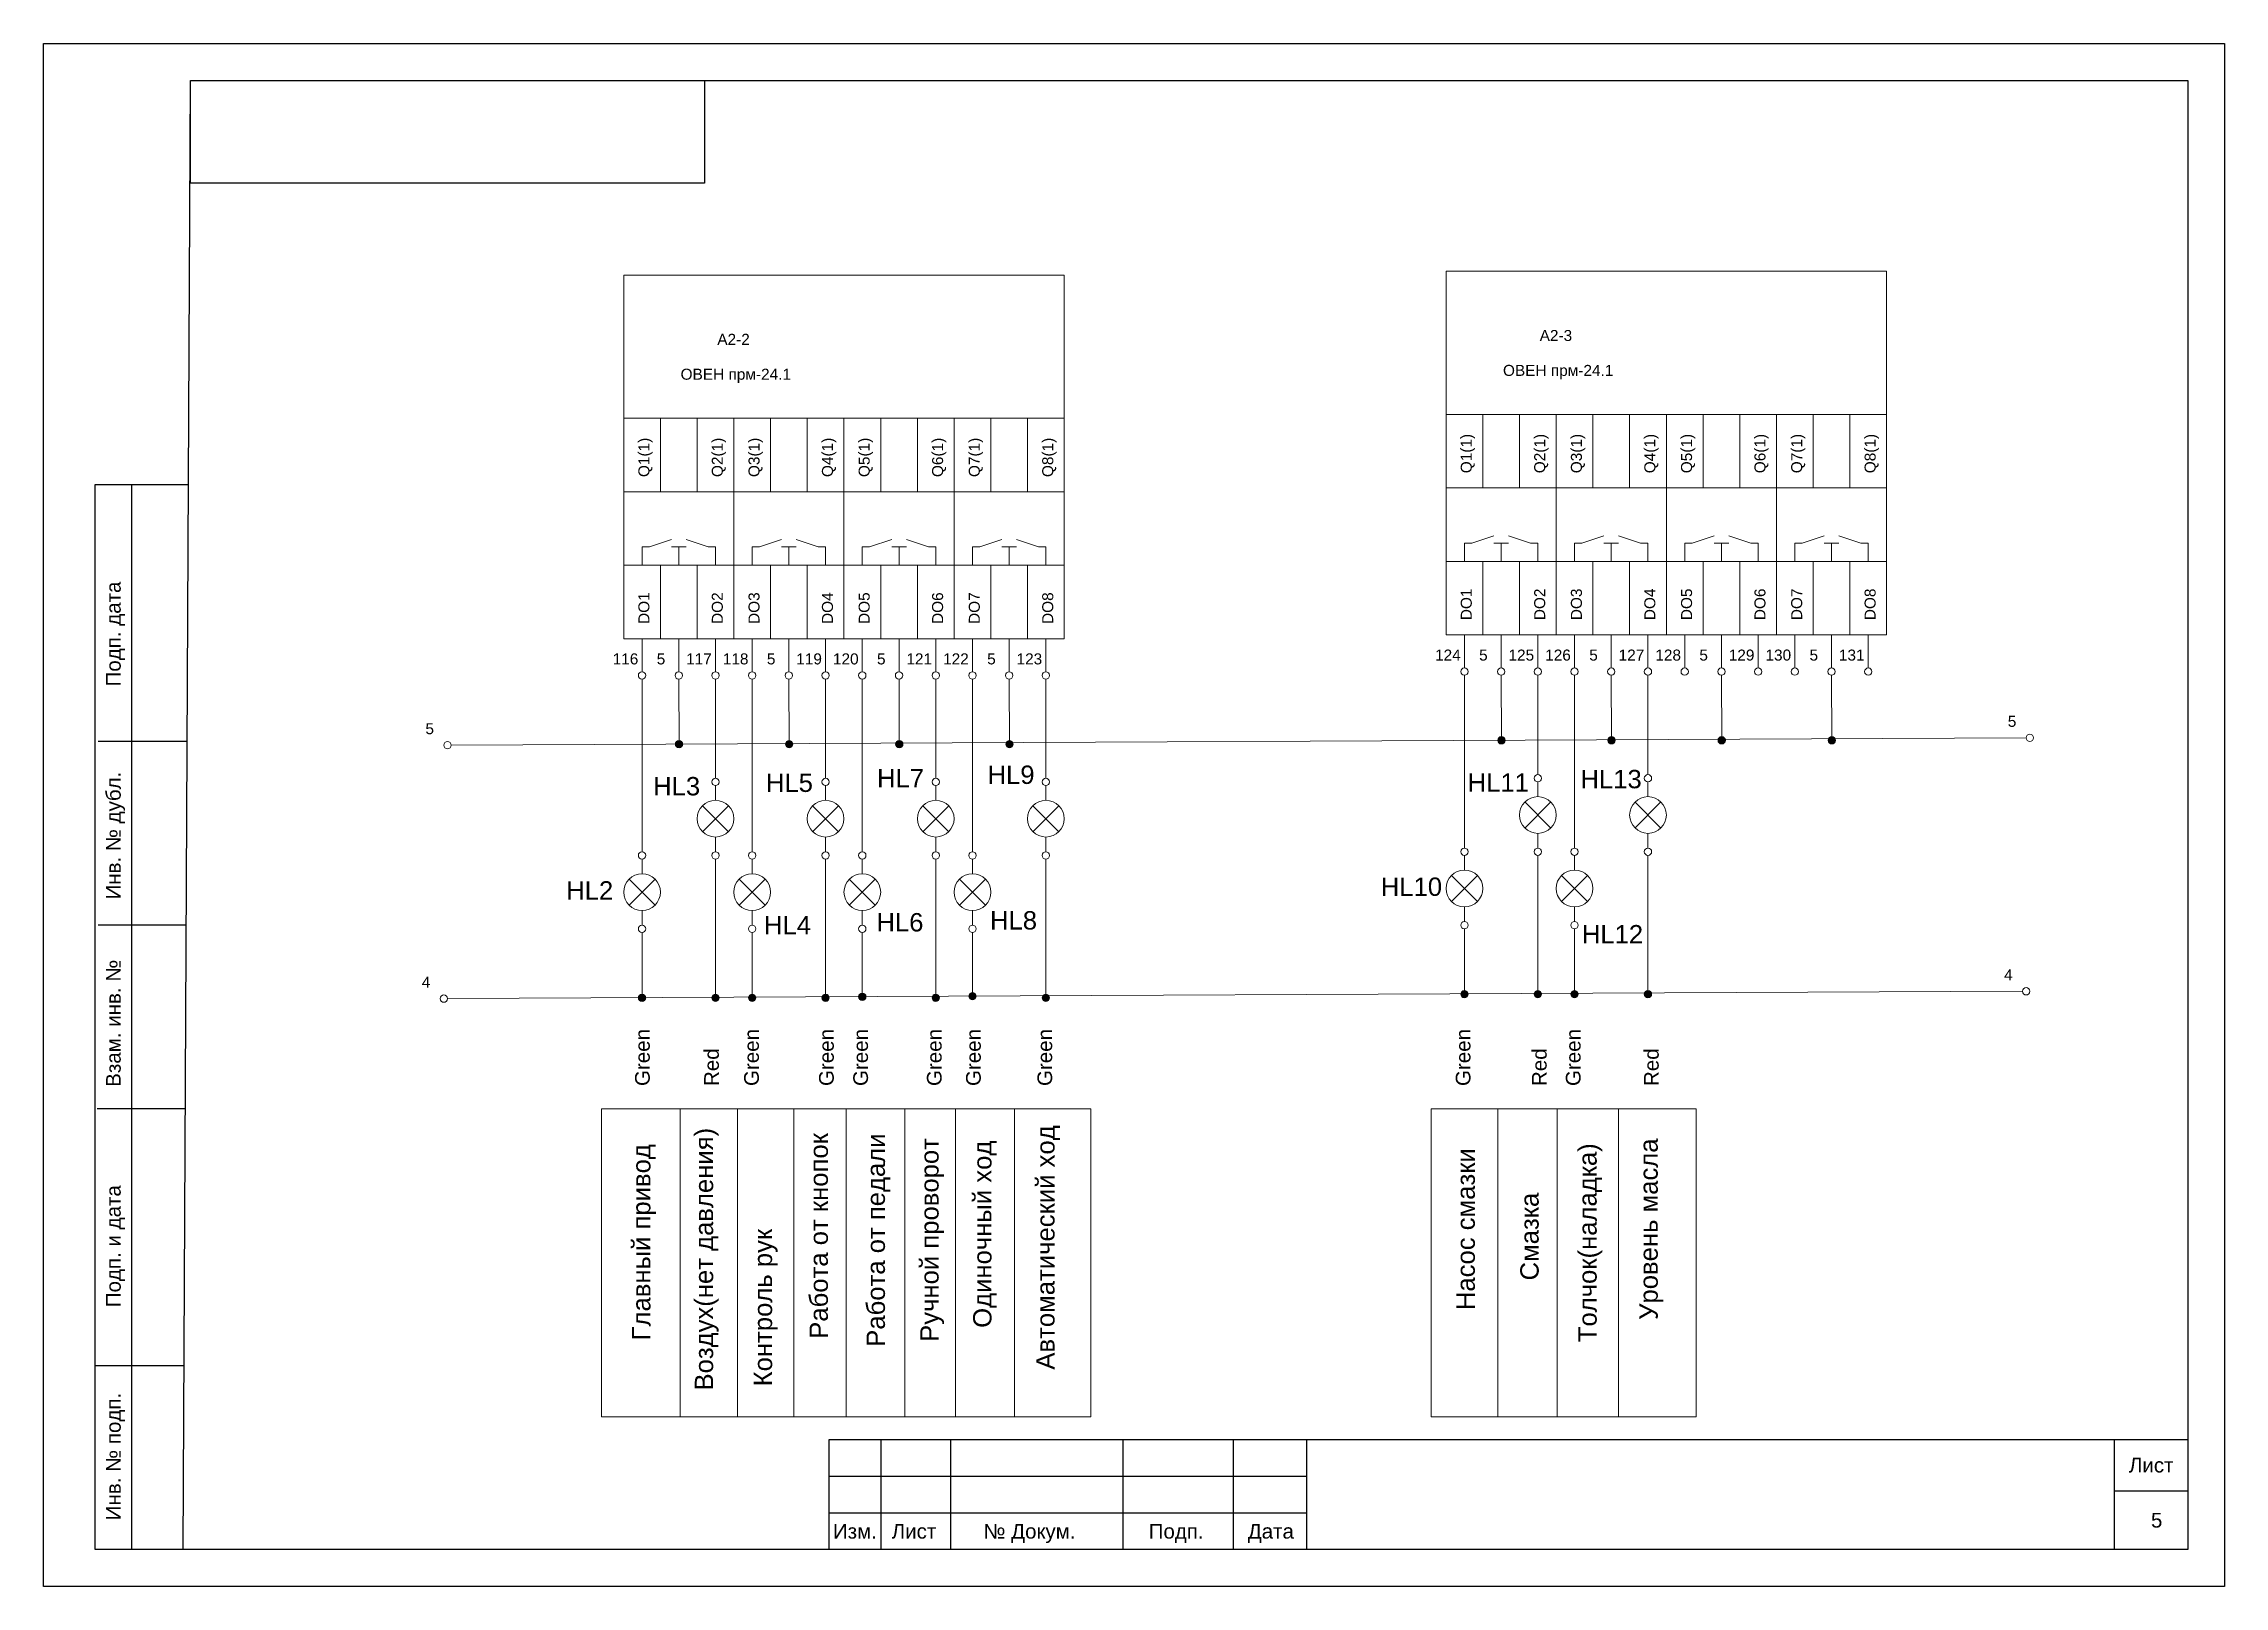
# Model space of a CAD drawing. Header units: millimetres. Extents: x 1226 to 4134, y 3039 to 4040.
# Drawn here: x 2229.5 to 2526.5, y 3615 to 3825 of the extents above; entities that cross this region are included whole.
import ezdxf

# ---------------------------------------------------------------- set-up
doc = ezdxf.new("R2010")
doc.units = ezdxf.units.MM
doc.layers.add('Аппаратура', color=7, linetype='Continuous', lineweight=20)
doc.layers.add('Рамки', color=7, linetype='Continuous', lineweight=25)
doc.styles.get("Standard").update_dxf_attribs({"font": 'arial.ttf'})

msp = doc.modelspace()

# ---------------------------------------------------------------- texts
for s, p in [('HL3', (2312.51, 3722.67)), ('HL5', (2327.87, 3723.14)), ('HL7', (2343, 3723.76)), ('HL9', (2358.05, 3724.23)), ('HL11', (2423.44, 3723.17)), ('HL13', (2438.8, 3723.64)), ('HL2', (2300.67, 3708.49)), ('HL10', (2411.61, 3708.99)), ('HL6', (2342.92, 3704.15)), ('HL8', (2358.39, 3704.41)), ('HL4', (2327.61, 3703.77)), ('HL12', (2438.99, 3702.52))]:
    msp.add_text(s, height=2.5).set_placement(p)
for s, height, p in [('Green', 2, (2312.05, 3683.11)), ('Green', 2, (2326.91, 3683.11)), ('Green', 2, (2337.11, 3683.11)), ('Green', 2, (2341.77, 3683.11)), ('Green', 2, (2351.8, 3683.11)), ('Green', 2, (2357.13, 3683.11)), ('Green', 2, (2366.85, 3683.11)), ('Green', 2, (2423.82, 3683.11)), ('Green', 2, (2438.82, 3683.11)), ('Red', 2, (2321.46, 3683.11)), ('Red', 2, (2434.2, 3683.11)), ('Red', 2, (2449.46, 3683.11)), ('Воздух(нет давления)', 2.5, (2320.68, 3641.66)), ('Автоматический ход', 2.5, (2367.18, 3644.5)), ('Главный привод', 2.5, (2312.14, 3648.49)), ('Работа от кнопок', 2.5, (2336.31, 3648.7)), ('Работа от педали', 2.5, (2344.08, 3647.61)), ('Ручной проворот', 2.5, (2351.39, 3648.28)), ('Одиночный ход', 2.5, (2358.59, 3650.19)), ('Насос смазки', 2.5, (2424.42, 3652.6)), ('Толчок(наладка)', 2.5, (2441.01, 3648.23)), ('Уровень масла', 2.5, (2449.33, 3651.28)), ('Смазка', 2.5, (2433.11, 3656.64)), ('Контроль рук', 2.5, (2328.71, 3642.23))]:
    msp.add_text(s, height=height, rotation=90).set_placement(p)
at = {"layer": 'Аппаратура'}
for s, p in [('A2-2', (2321.25, 3784)), ('A2-3', (2433.25, 3784.52)), ('ОВЕН прм-24.1', (2428.25, 3779.77)), ('ОВЕН прм-24.1', (2316.25, 3779.25)), ('124', (2419, 3741.02)), ('5', (2425, 3741.02)), ('125', (2429, 3741.02)), ('126', (2434, 3741.02)), ('5', (2440, 3741.02)), ('127', (2444, 3741.02)), ('128', (2449, 3741.02)), ('5', (2455, 3741.02)), ('129', (2459, 3741.02)), ('130', (2464, 3741.02)), ('5', (2470, 3741.02)), ('131', (2474, 3741.02)), ('116', (2307, 3740.5)), ('5', (2313, 3740.5)), ('117', (2317, 3740.5)), ('118', (2322, 3740.5)), ('5', (2328, 3740.5)), ('119', (2332, 3740.5)), ('120', (2337, 3740.5)), ('5', (2343, 3740.5)), ('121', (2347, 3740.5)), ('122', (2352, 3740.5)), ('5', (2358, 3740.5)), ('123', (2362, 3740.5)), ('5', (2497, 3732)), ('5', (2281.5, 3731)), ('4', (2281, 3696.5)), ('4', (2496.5, 3697.5))]:
    msp.add_text(s, height=1.5, dxfattribs=at).set_placement(p)
for s, p in [('Q1(1)', (2312, 3766)), ('Q2(1)', (2322, 3766)), ('Q3(1)', (2327, 3766)), ('Q4(1)', (2337, 3766)), ('Q5(1)', (2342, 3766)), ('Q6(1)', (2352, 3766)), ('Q7(1)', (2357, 3766)), ('Q8(1)', (2367, 3766)), ('Q1(1)', (2424, 3766.52)), ('Q2(1)', (2434, 3766.52)), ('Q3(1)', (2439, 3766.52)), ('Q4(1)', (2449, 3766.52)), ('Q5(1)', (2454, 3766.52)), ('Q6(1)', (2464, 3766.52)), ('Q7(1)', (2469, 3766.52)), ('Q8(1)', (2479, 3766.52)), ('DO1', (2312, 3746)), ('DO2', (2322, 3746)), ('DO3', (2327, 3746)), ('DO4', (2337, 3746)), ('DO5', (2342, 3746)), ('DO6', (2352, 3746)), ('DO7', (2357, 3746)), ('DO8', (2367, 3746)), ('DO1', (2424, 3746.52)), ('DO2', (2434, 3746.52)), ('DO3', (2439, 3746.52)), ('DO4', (2449, 3746.52)), ('DO5', (2454, 3746.52)), ('DO6', (2464, 3746.52)), ('DO7', (2469, 3746.52)), ('DO8', (2479, 3746.52))]:
    msp.add_text(s, height=1.5, rotation=90, dxfattribs=at).set_placement(p)
at = {"layer": 'Рамки'}
for s, p in [('Подп. дата', (2240, 3737.5)), ('Инв. № дубл.', (2240, 3708.5)), ('Взам. инв. №', (2240, 3683)), ('Подп. и дата', (2240, 3653)), ('Инв. № подп.', (2240, 3624))]:
    msp.add_text(s, height=2, rotation=90, dxfattribs=at).set_placement(p)
for s, p in [('Лист', (2513.5, 3630.5)), ('Изм.', (2337, 3621.5)), ('Лист', (2345, 3621.5)), ('№ Докум.', (2357.5, 3621.5)), ('Подп.', (2380, 3621.5)), ('Дата', (2393.5, 3621.5)), ('5', (2516.5, 3623))]:
    msp.add_text(s, height=2, dxfattribs=at).set_placement(p)

# ---------------------------------------------------------------- hatches: boundary and pattern name
at = {"layer": 'Аппаратура'}
h = msp.add_hatch(color=7, dxfattribs=at)
h.dxf.hatch_style = 1
h.paths.add_polyline_path([(2428.54, 3730.17, 1), (2427.54, 3730.17, 1)])
h = msp.add_hatch(color=7, dxfattribs=at)
h.dxf.hatch_style = 1
h.paths.add_polyline_path([(2443.54, 3730.17, 1), (2442.54, 3730.17, 1)])
h = msp.add_hatch(color=7, dxfattribs=at)
h.dxf.hatch_style = 1
h.paths.add_polyline_path([(2458.54, 3730.17, 1), (2457.54, 3730.17, 1)])
h = msp.add_hatch(color=7, dxfattribs=at)
h.dxf.hatch_style = 1
h.paths.add_polyline_path([(2473.54, 3730.17, 1), (2472.54, 3730.17, 1)])
h = msp.add_hatch(color=7, dxfattribs=at)
h.dxf.hatch_style = 1
h.paths.add_polyline_path([(2316.54, 3729.64, 1), (2315.54, 3729.64, 1)])
h = msp.add_hatch(color=7, dxfattribs=at)
h.dxf.hatch_style = 1
h.paths.add_polyline_path([(2331.54, 3729.64, 1), (2330.54, 3729.64, 1)])
h = msp.add_hatch(color=7, dxfattribs=at)
h.dxf.hatch_style = 1
h.paths.add_polyline_path([(2346.54, 3729.64, 1), (2345.54, 3729.64, 1)])
h = msp.add_hatch(color=7, dxfattribs=at)
h.dxf.hatch_style = 1
h.paths.add_polyline_path([(2361.54, 3729.64, 1), (2360.54, 3729.64, 1)])
h = msp.add_hatch(color=7, dxfattribs=at)
h.dxf.hatch_style = 1
h.paths.add_polyline_path([(2311.5, 3695.12, 1), (2310.5, 3695.12, 1)])
h = msp.add_hatch(color=7, dxfattribs=at)
h.dxf.hatch_style = 1
h.paths.add_polyline_path([(2321.5, 3695.12, 1), (2320.5, 3695.12, 1)])
h = msp.add_hatch(color=7, dxfattribs=at)
h.dxf.hatch_style = 1
h.paths.add_polyline_path([(2326.5, 3695.12, 1), (2325.5, 3695.12, 1)])
h = msp.add_hatch(color=7, dxfattribs=at)
h.dxf.hatch_style = 1
h.paths.add_polyline_path([(2336.5, 3695.12, 1), (2335.5, 3695.12, 1)])
h = msp.add_hatch(color=7, dxfattribs=at)
h.dxf.hatch_style = 1
h.paths.add_polyline_path([(2341.5, 3695.26, 1), (2340.5, 3695.26, 1)])
h = msp.add_hatch(color=7, dxfattribs=at)
h.dxf.hatch_style = 1
h.paths.add_polyline_path([(2351.5, 3695.12, 1), (2350.5, 3695.12, 1)])
h = msp.add_hatch(color=7, dxfattribs=at)
h.dxf.hatch_style = 1
h.paths.add_polyline_path([(2356.5, 3695.33, 1), (2355.5, 3695.33, 1)])
h = msp.add_hatch(color=7, dxfattribs=at)
h.dxf.hatch_style = 1
h.paths.add_polyline_path([(2366.5, 3695.12, 1), (2365.5, 3695.12, 1)])
h = msp.add_hatch(color=7, dxfattribs=at)
h.dxf.hatch_style = 1
h.paths.add_polyline_path([(2423.5, 3695.62, 1), (2422.5, 3695.62, 1)])
h = msp.add_hatch(color=7, dxfattribs=at)
h.dxf.hatch_style = 1
h.paths.add_polyline_path([(2433.5, 3695.62, 1), (2432.5, 3695.62, 1)])
h = msp.add_hatch(color=7, dxfattribs=at)
h.dxf.hatch_style = 1
h.paths.add_polyline_path([(2438.5, 3695.62, 1), (2437.5, 3695.62, 1)])
h = msp.add_hatch(color=7, dxfattribs=at)
h.dxf.hatch_style = 1
h.paths.add_polyline_path([(2448.5, 3695.62, 1), (2447.5, 3695.62, 1)])

# ---------------------------------------------------------------- linework, layer by layer
for p, q in [((2312, 3756.5), (2315, 3757.5)), ((2320, 3756.5), (2317, 3757.5)), ((2327, 3756.5), (2330, 3757.5)), ((2335, 3756.5), (2332, 3757.5)), ((2342, 3756.5), (2345, 3757.5)), ((2350, 3756.5), (2347, 3757.5)), ((2357, 3756.5), (2360, 3757.5)), ((2365, 3756.5), (2362, 3757.5)), ((2424, 3757.02), (2427, 3758.02)), ((2432, 3757.02), (2429, 3758.02)), ((2439, 3757.02), (2442, 3758.02)), ((2447, 3757.02), (2444, 3758.02)), ((2454, 3757.02), (2457, 3758.02)), ((2462, 3757.02), (2459, 3758.02)), ((2469, 3757.02), (2472, 3758.02)), ((2477, 3757.02), (2474, 3758.02)), ((2311, 3754), (2311, 3756.5)), ((2311, 3756.5), (2312, 3756.5)), ((2316, 3756.5), (2315, 3756.5)), ((2315, 3756.5), (2317, 3756.5)), ((2316, 3754), (2316, 3756.5)), ((2321, 3756.5), (2320, 3756.5)), ((2321, 3754), (2321, 3756.5)), ((2326, 3754), (2326, 3756.5)), ((2326, 3756.5), (2327, 3756.5)), ((2331, 3756.5), (2330, 3756.5)), ((2330, 3756.5), (2332, 3756.5)), ((2331, 3754), (2331, 3756.5)), ((2336, 3756.5), (2335, 3756.5)), ((2336, 3754), (2336, 3756.5)), ((2341, 3754), (2341, 3756.5)), ((2341, 3756.5), (2342, 3756.5)), ((2346, 3756.5), (2345, 3756.5)), ((2345, 3756.5), (2347, 3756.5)), ((2346, 3754), (2346, 3756.5)), ((2351, 3756.5), (2350, 3756.5)), ((2351, 3754), (2351, 3756.5)), ((2356, 3754), (2356, 3756.5)), ((2356, 3756.5), (2357, 3756.5)), ((2361, 3756.5), (2360, 3756.5)), ((2360, 3756.5), (2362, 3756.5)), ((2361, 3754), (2361, 3756.5)), ((2366, 3756.5), (2365, 3756.5)), ((2366, 3754), (2366, 3756.5)), ((2423, 3754.52), (2423, 3757.02)), ((2423, 3757.02), (2424, 3757.02)), ((2428, 3757.02), (2427, 3757.02)), ((2427, 3757.02), (2429, 3757.02)), ((2428, 3754.52), (2428, 3757.02)), ((2433, 3757.02), (2432, 3757.02)), ((2433, 3754.52), (2433, 3757.02)), ((2438, 3754.52), (2438, 3757.02)), ((2438, 3757.02), (2439, 3757.02)), ((2443, 3757.02), (2442, 3757.02)), ((2442, 3757.02), (2444, 3757.02)), ((2443, 3754.52), (2443, 3757.02)), ((2448, 3757.02), (2447, 3757.02)), ((2448, 3754.52), (2448, 3757.02)), ((2453, 3754.52), (2453, 3757.02)), ((2453, 3757.02), (2454, 3757.02)), ((2458, 3757.02), (2457, 3757.02)), ((2457, 3757.02), (2459, 3757.02)), ((2458, 3754.52), (2458, 3757.02)), ((2463, 3757.02), (2462, 3757.02)), ((2463, 3754.52), (2463, 3757.02)), ((2468, 3754.52), (2468, 3757.02)), ((2468, 3757.02), (2469, 3757.02)), ((2473, 3757.02), (2472, 3757.02)), ((2472, 3757.02), (2474, 3757.02)), ((2473, 3754.52), (2473, 3757.02)), ((2478, 3757.02), (2477, 3757.02)), ((2478, 3754.52), (2478, 3757.02)), ((2311, 3744), (2311, 3739.5)), ((2316, 3744), (2316, 3739.5)), ((2321, 3744), (2321, 3739.5)), ((2326, 3744), (2326, 3739.5)), ((2331, 3744), (2331, 3739.5)), ((2336, 3744), (2336, 3739.5)), ((2341, 3744), (2341, 3739.5)), ((2346, 3744), (2346, 3739.5)), ((2351, 3744), (2351, 3739.5)), ((2356, 3744), (2356, 3739.5)), ((2361, 3744), (2361, 3739.5)), ((2366, 3744), (2366, 3739.5)), ((2423, 3744.52), (2423, 3740.02)), ((2428, 3744.52), (2428, 3740.02)), ((2433, 3744.52), (2433, 3740.02)), ((2438, 3744.52), (2438, 3740.02)), ((2443, 3744.52), (2443, 3740.02)), ((2448, 3744.52), (2448, 3740.02)), ((2453, 3744.52), (2453, 3740.02)), ((2458, 3744.52), (2458, 3740.02)), ((2463, 3744.52), (2463, 3740.02)), ((2468, 3744.52), (2468, 3740.02)), ((2473, 3744.52), (2473, 3740.02)), ((2478, 3744.52), (2478, 3740.02)), ((2311, 3738.5), (2311, 3714.98)), ((2316, 3738.5), (2316.04, 3729.64)), ((2321, 3738.5), (2321, 3725)), ((2326, 3738.5), (2326, 3714.98)), ((2331, 3738.5), (2331.04, 3729.64)), ((2336, 3738.5), (2336, 3725)), ((2341, 3738.5), (2341, 3714.98)), ((2346, 3738.5), (2346.04, 3729.64)), ((2351, 3738.5), (2351, 3725)), ((2356, 3738.5), (2356, 3714.98)), ((2361, 3738.5), (2361.04, 3729.64)), ((2366, 3738.5), (2366, 3725)), ((2423, 3739.02), (2423, 3715.5)), ((2428, 3739.02), (2428.04, 3730.17)), ((2433, 3739.02), (2433, 3725.52)), ((2438, 3739.02), (2438, 3715.5)), ((2443, 3739.02), (2443.04, 3730.17)), ((2448, 3739.02), (2448, 3725.52)), ((2458, 3739.02), (2458.04, 3730.17)), ((2473, 3739.02), (2473.04, 3730.17)), ((2285, 3729.5), (2499.5, 3730.5)), ((2433, 3724.5), (2433, 3722.5)), ((2448, 3724.5), (2448, 3722.5)), ((2321, 3724), (2321, 3722)), ((2336, 3724), (2336, 3722)), ((2351, 3724), (2351, 3722)), ((2366, 3724), (2366, 3722)), ((2431.23, 3718.23), (2434.77, 3721.77)), ((2431.23, 3721.77), (2434.77, 3718.23)), ((2446.23, 3718.23), (2449.77, 3721.77)), ((2446.23, 3721.77), (2449.77, 3718.23)), ((2319.23, 3717.73), (2322.77, 3721.27)), ((2319.23, 3721.27), (2322.77, 3717.73)), ((2334.23, 3717.73), (2337.77, 3721.27)), ((2334.23, 3721.27), (2337.77, 3717.73)), ((2349.23, 3717.73), (2352.77, 3721.27)), ((2349.23, 3721.27), (2352.77, 3717.73)), ((2364.23, 3717.73), (2367.77, 3721.27)), ((2364.23, 3721.27), (2367.77, 3717.73)), ((2321, 3717), (2321, 3715)), ((2336, 3717), (2336, 3715)), ((2351, 3717), (2351, 3715)), ((2366, 3717), (2366, 3715)), ((2433, 3717.5), (2433, 3715.5)), ((2448, 3717.5), (2448, 3715.5)), ((2311, 3714), (2311, 3712)), ((2321, 3714), (2321, 3695.17)), ((2326, 3714), (2326, 3712)), ((2336, 3714), (2336, 3695.17)), ((2341, 3714), (2341, 3712)), ((2351, 3714), (2351, 3695.17)), ((2356, 3714), (2356, 3712)), ((2366, 3714), (2366, 3695.17)), ((2423, 3714.5), (2423, 3712.5)), ((2433, 3714.5), (2433, 3695.67)), ((2438, 3714.5), (2438, 3712.5)), ((2448, 3714.5), (2448, 3695.67)), ((2309.23, 3707.73), (2312.77, 3711.27)), ((2309.23, 3711.27), (2312.77, 3707.73)), ((2324.23, 3707.73), (2327.77, 3711.27)), ((2324.23, 3711.27), (2327.77, 3707.73)), ((2339.23, 3707.73), (2342.77, 3711.27)), ((2339.23, 3711.27), (2342.77, 3707.73)), ((2354.23, 3707.73), (2357.77, 3711.27)), ((2354.23, 3711.27), (2357.77, 3707.73)), ((2421.23, 3708.23), (2424.77, 3711.77)), ((2421.23, 3711.77), (2424.77, 3708.23)), ((2436.23, 3708.23), (2439.77, 3711.77)), ((2436.23, 3711.77), (2439.77, 3708.23)), ((2311, 3707), (2311, 3705)), ((2326, 3707), (2326, 3705)), ((2341, 3707), (2341, 3705)), ((2356, 3707), (2356, 3705)), ((2423, 3707.5), (2423, 3705.5)), ((2438, 3707.5), (2438, 3705.5)), ((2311, 3704), (2311, 3695.12)), ((2326, 3704), (2326, 3695.12)), ((2341, 3704), (2341, 3695.12)), ((2356, 3704), (2356, 3695.12)), ((2423, 3704.5), (2423, 3695.62)), ((2438, 3704.5), (2438, 3695.62)), ((2284.5, 3695), (2499, 3696)), ((2316.17, 3680), (2316.17, 3638.09)), ((2324.01, 3680), (2324.01, 3638.09)), ((2331.68, 3680), (2331.68, 3638.09)), ((2338.78, 3680), (2338.78, 3638.09)), ((2346.78, 3680), (2346.78, 3638.09)), ((2353.71, 3680), (2353.71, 3638.09)), ((2361.72, 3680), (2361.72, 3638.09)), ((2372.12, 3680), (2372.12, 3638.09)), ((2418.48, 3680), (2418.48, 3638.09)), ((2427.56, 3680), (2427.56, 3638.09)), ((2435.65, 3680), (2435.65, 3638.09)), ((2444, 3680), (2444, 3638.09)), ((2454.57, 3680), (2454.57, 3638.09))]:
    msp.add_line(p, q, dxfattribs=at)
for points in [[(2308.5, 3764), (2368.5, 3764), (2368.5, 3793.5), (2308.5, 3793.5)], [(2420.5, 3764.52), (2480.5, 3764.52), (2480.5, 3794.02), (2420.5, 3794.02)], [(2313.5, 3764), (2308.5, 3764), (2308.5, 3774), (2313.5, 3774)], [(2318.5, 3764), (2313.5, 3764), (2313.5, 3774), (2318.5, 3774)], [(2323.5, 3764), (2318.5, 3764), (2318.5, 3774), (2323.5, 3774)], [(2328.5, 3764), (2323.5, 3764), (2323.5, 3774), (2328.5, 3774)], [(2333.5, 3764), (2328.5, 3764), (2328.5, 3774), (2333.5, 3774)], [(2338.5, 3764), (2333.5, 3764), (2333.5, 3774), (2338.5, 3774)], [(2343.5, 3764), (2338.5, 3764), (2338.5, 3774), (2343.5, 3774)], [(2348.5, 3764), (2343.5, 3764), (2343.5, 3774), (2348.5, 3774)], [(2353.5, 3764), (2348.5, 3764), (2348.5, 3774), (2353.5, 3774)], [(2358.5, 3764), (2353.5, 3764), (2353.5, 3774), (2358.5, 3774)], [(2363.5, 3764), (2358.5, 3764), (2358.5, 3774), (2363.5, 3774)], [(2368.5, 3764), (2363.5, 3764), (2363.5, 3774), (2368.5, 3774)], [(2425.5, 3764.52), (2420.5, 3764.52), (2420.5, 3774.52), (2425.5, 3774.52)], [(2430.5, 3764.52), (2425.5, 3764.52), (2425.5, 3774.52), (2430.5, 3774.52)], [(2435.5, 3764.52), (2430.5, 3764.52), (2430.5, 3774.52), (2435.5, 3774.52)], [(2440.5, 3764.52), (2435.5, 3764.52), (2435.5, 3774.52), (2440.5, 3774.52)], [(2445.5, 3764.52), (2440.5, 3764.52), (2440.5, 3774.52), (2445.5, 3774.52)], [(2450.5, 3764.52), (2445.5, 3764.52), (2445.5, 3774.52), (2450.5, 3774.52)], [(2455.5, 3764.52), (2450.5, 3764.52), (2450.5, 3774.52), (2455.5, 3774.52)], [(2460.5, 3764.52), (2455.5, 3764.52), (2455.5, 3774.52), (2460.5, 3774.52)], [(2465.5, 3764.52), (2460.5, 3764.52), (2460.5, 3774.52), (2465.5, 3774.52)], [(2470.5, 3764.52), (2465.5, 3764.52), (2465.5, 3774.52), (2470.5, 3774.52)], [(2475.5, 3764.52), (2470.5, 3764.52), (2470.5, 3774.52), (2475.5, 3774.52)], [(2480.5, 3764.52), (2475.5, 3764.52), (2475.5, 3774.52), (2480.5, 3774.52)], [(2308.5, 3754), (2323.5, 3754), (2323.5, 3764), (2308.5, 3764)], [(2323.5, 3754), (2338.5, 3754), (2338.5, 3764), (2323.5, 3764)], [(2338.5, 3754), (2353.5, 3754), (2353.5, 3764), (2338.5, 3764)], [(2353.5, 3754), (2368.5, 3754), (2368.5, 3764), (2353.5, 3764)], [(2420.5, 3754.52), (2435.5, 3754.52), (2435.5, 3764.52), (2420.5, 3764.52)], [(2435.5, 3754.52), (2450.5, 3754.52), (2450.5, 3764.52), (2435.5, 3764.52)], [(2450.5, 3754.52), (2465.5, 3754.52), (2465.5, 3764.52), (2450.5, 3764.52)], [(2465.5, 3754.52), (2480.5, 3754.52), (2480.5, 3764.52), (2465.5, 3764.52)], [(2425.5, 3744.52), (2420.5, 3744.52), (2420.5, 3754.52), (2425.5, 3754.52)], [(2430.5, 3744.52), (2425.5, 3744.52), (2425.5, 3754.52), (2430.5, 3754.52)], [(2435.5, 3744.52), (2430.5, 3744.52), (2430.5, 3754.52), (2435.5, 3754.52)], [(2440.5, 3744.52), (2435.5, 3744.52), (2435.5, 3754.52), (2440.5, 3754.52)], [(2445.5, 3744.52), (2440.5, 3744.52), (2440.5, 3754.52), (2445.5, 3754.52)], [(2450.5, 3744.52), (2445.5, 3744.52), (2445.5, 3754.52), (2450.5, 3754.52)], [(2455.5, 3744.52), (2450.5, 3744.52), (2450.5, 3754.52), (2455.5, 3754.52)], [(2460.5, 3744.52), (2455.5, 3744.52), (2455.5, 3754.52), (2460.5, 3754.52)], [(2465.5, 3744.52), (2460.5, 3744.52), (2460.5, 3754.52), (2465.5, 3754.52)], [(2470.5, 3744.52), (2465.5, 3744.52), (2465.5, 3754.52), (2470.5, 3754.52)], [(2475.5, 3744.52), (2470.5, 3744.52), (2470.5, 3754.52), (2475.5, 3754.52)], [(2480.5, 3744.52), (2475.5, 3744.52), (2475.5, 3754.52), (2480.5, 3754.52)], [(2313.5, 3744), (2308.5, 3744), (2308.5, 3754), (2313.5, 3754)], [(2318.5, 3744), (2313.5, 3744), (2313.5, 3754), (2318.5, 3754)], [(2323.5, 3744), (2318.5, 3744), (2318.5, 3754), (2323.5, 3754)], [(2328.5, 3744), (2323.5, 3744), (2323.5, 3754), (2328.5, 3754)], [(2333.5, 3744), (2328.5, 3744), (2328.5, 3754), (2333.5, 3754)], [(2338.5, 3744), (2333.5, 3744), (2333.5, 3754), (2338.5, 3754)], [(2343.5, 3744), (2338.5, 3744), (2338.5, 3754), (2343.5, 3754)], [(2348.5, 3744), (2343.5, 3744), (2343.5, 3754), (2348.5, 3754)], [(2353.5, 3744), (2348.5, 3744), (2348.5, 3754), (2353.5, 3754)], [(2358.5, 3744), (2353.5, 3744), (2353.5, 3754), (2358.5, 3754)], [(2363.5, 3744), (2358.5, 3744), (2358.5, 3754), (2363.5, 3754)], [(2368.5, 3744), (2363.5, 3744), (2363.5, 3754), (2368.5, 3754)]]:
    msp.add_lwpolyline(points, close=True, dxfattribs=at)
for points in [[(2372.12, 3638.09), (2305.5, 3638.09), (2305.5, 3680), (2372.12, 3680)], [(2418.48, 3680), (2454.57, 3680), (2454.57, 3638.09), (2418.48, 3638.09)]]:
    msp.add_lwpolyline(points, dxfattribs=at)
for centre, radius in [((2311, 3739), 0.5), ((2316, 3739), 0.5), ((2321, 3739), 0.5), ((2326, 3739), 0.5), ((2331, 3739), 0.5), ((2336, 3739), 0.5), ((2341, 3739), 0.5), ((2346, 3739), 0.5), ((2351, 3739), 0.5), ((2356, 3739), 0.5), ((2361, 3739), 0.5), ((2366, 3739), 0.5), ((2423, 3739.52), 0.5), ((2428, 3739.52), 0.5), ((2433, 3739.52), 0.5), ((2438, 3739.52), 0.5), ((2443, 3739.52), 0.5), ((2448, 3739.52), 0.5), ((2453, 3739.52), 0.5), ((2458, 3739.52), 0.5), ((2463, 3739.52), 0.5), ((2468, 3739.52), 0.5), ((2473, 3739.52), 0.5), ((2478, 3739.52), 0.5), ((2428.04, 3730.17), 0.5), ((2443.04, 3730.17), 0.5), ((2458.04, 3730.17), 0.5), ((2473.04, 3730.17), 0.5), ((2500, 3730.5), 0.5), ((2284.5, 3729.5), 0.5), ((2316.04, 3729.64), 0.5), ((2331.04, 3729.64), 0.5), ((2346.04, 3729.64), 0.5), ((2361.04, 3729.64), 0.5), ((2321, 3724.5), 0.5), ((2336, 3724.5), 0.5), ((2351, 3724.5), 0.5), ((2366, 3724.5), 0.5), ((2433, 3725), 0.5), ((2448, 3725), 0.5), ((2321, 3719.5), 2.5), ((2336, 3719.5), 2.5), ((2351, 3719.5), 2.5), ((2366, 3719.5), 2.5), ((2433, 3720), 2.5), ((2448, 3720), 2.5), ((2423, 3715), 0.5), ((2433, 3715), 0.5), ((2438, 3715), 0.5), ((2448, 3715), 0.5), ((2311, 3714.5), 0.5), ((2321, 3714.5), 0.5), ((2326, 3714.5), 0.5), ((2336, 3714.5), 0.5), ((2341, 3714.5), 0.5), ((2351, 3714.5), 0.5), ((2356, 3714.5), 0.5), ((2366, 3714.5), 0.5), ((2423, 3710), 2.5), ((2438, 3710), 2.5), ((2311, 3709.5), 2.5), ((2326, 3709.5), 2.5), ((2341, 3709.5), 2.5), ((2356, 3709.5), 2.5), ((2311, 3704.5), 0.5), ((2326, 3704.5), 0.5), ((2341, 3704.5), 0.5), ((2356, 3704.5), 0.5), ((2423, 3705), 0.5), ((2438, 3705), 0.5), ((2284, 3695), 0.5), ((2311, 3695.12), 0.5), ((2321, 3695.12), 0.5), ((2326, 3695.12), 0.5), ((2336, 3695.12), 0.5), ((2341, 3695.26), 0.5), ((2351, 3695.12), 0.5), ((2356, 3695.33), 0.5), ((2366, 3695.12), 0.5), ((2423, 3695.62), 0.5), ((2433, 3695.62), 0.5), ((2438, 3695.62), 0.5), ((2448, 3695.62), 0.5), ((2499.5, 3696), 0.5)]:
    msp.add_circle(centre, radius, dxfattribs=at)
at = {"layer": 'Рамки'}
for p, q in [((2248.5, 3620), (2249.5, 3820)), ((2249.5, 3820), (2521.5, 3820)), ((2521.5, 3820), (2521.5, 3620)), ((2236.5, 3765), (2249.22, 3765)), ((2236.5, 3620), (2236.5, 3765)), ((2241.5, 3620), (2241.5, 3765)), ((2248.92, 3730), (2236.92, 3730)), ((2248.92, 3705), (2236.92, 3705)), ((2248.8, 3680), (2236.8, 3680)), ((2248.62, 3645), (2236.62, 3645)), ((2248.62, 3645), (2236.62, 3645)), ((2248.62, 3645), (2236.62, 3645)), ((2343.5, 3635), (2343.5, 3620)), ((2353, 3635), (2353, 3620)), ((2376.5, 3635), (2376.5, 3620)), ((2391.5, 3635), (2391.5, 3620)), ((2511.5, 3635), (2511.5, 3620)), ((2336.5, 3630), (2401.5, 3630)), ((2511.5, 3628), (2521.5, 3628)), ((2336.5, 3625), (2401.5, 3625)), ((2248.5, 3620), (2236.5, 3620)), ((2521.5, 3620), (2248.5, 3620))]:
    msp.add_line(p, q, dxfattribs=at)
for points in [[(2229.5, 3825), (2526.5, 3825), (2526.5, 3615), (2229.5, 3615)], [(2249.5, 3820), (2319.5, 3820), (2319.5, 3806), (2249.5, 3806)], [(2336.5, 3620), (2336.5, 3635), (2521.5, 3635), (2521.5, 3620)], [(2336.5, 3635), (2401.5, 3635), (2401.5, 3620), (2336.5, 3620)]]:
    msp.add_lwpolyline(points, close=True, dxfattribs=at)

msp.set_redraw_order([(e.dxf.handle, doc.entitydb.next_handle()) for e in msp.query("TEXT MTEXT ATTDEF DIMENSION ARC_DIMENSION")])  # texts and dimensions are drawn at this point

doc.saveas('drawing.dxf')
